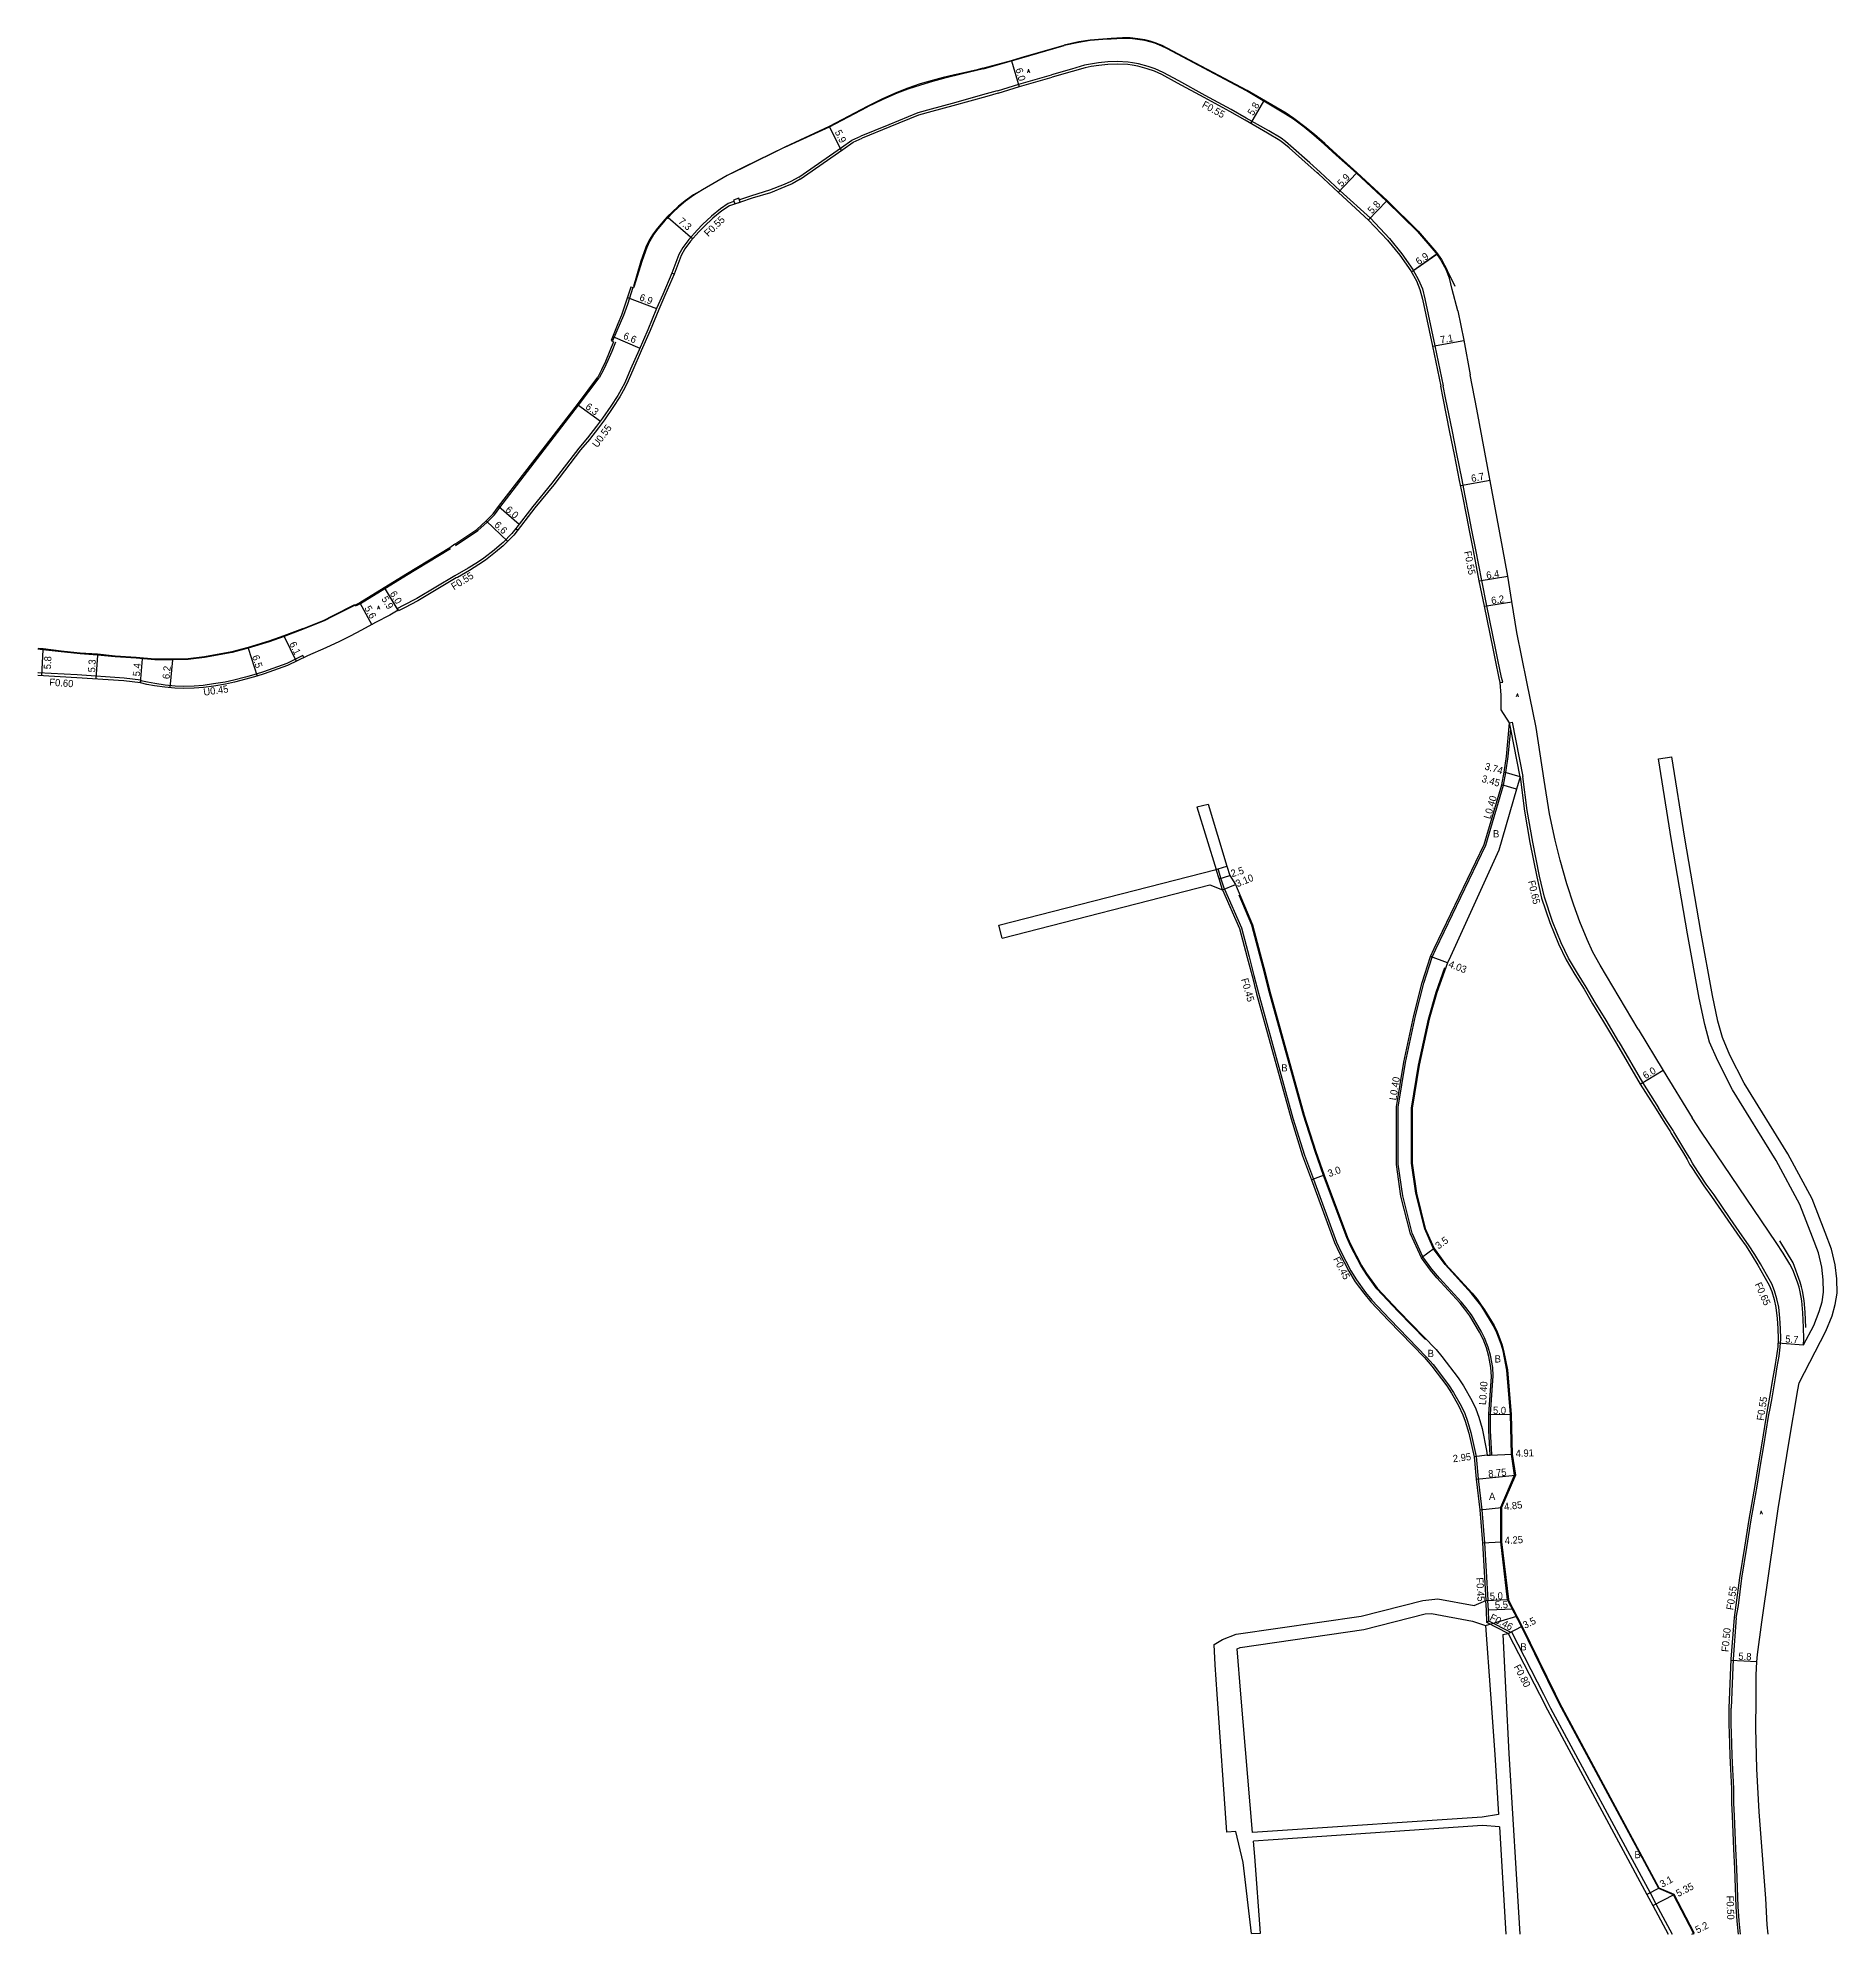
# Model space of a CAD drawing. Header units: metres. Extents: x -24000 to -21600, y -84000 to -81000.
# Drawn here: x -24000 to -23600, y -82800 to -82378.6 of the extents above; entities that cross this region are included whole.
import ezdxf

# ---------------------------------------------------------------- set-up
doc = ezdxf.new("R2010")
doc.units = ezdxf.units.M
doc.header["$LTSCALE"] = 2.5
for name, color, linetype in [('側溝・桝', 7, 'Continuous'), ('幅員', 7, 'Continuous'), ('歩道・分離帯・安全施設', 7, 'Continuous'), ('舗装', 7, 'Continuous'), ('道路', 7, 'Continuous')]:
    doc.layers.add(name, color=color, linetype=linetype)
doc.styles.get("Standard").update_dxf_attribs({"font": ''})
doc.styles.add('YOKO_DECO', font='txt.shx', dxfattribs={"bigfont": 'extfont.shx'})
doc.styles.get('Standard').set_extended_font_data('@MS PGothic')

msp = doc.modelspace()

# ---------------------------------------------------------------- texts
at = {"layer": '側溝・桝'}
for s, rotation, p in [('F0.55', 331, (-23741.33, -82393.87)), ('F0.55', 44, (-23850.96, -82422.85)), ('U0.55', 53.7451, (-23875.61, -82469.75)), ('F0.55', 281, (-23682.91, -82492.75)), ('F0.55', 32.0185, (-23907.5, -82501.33)), ('F0.60', 356, (-23997.51, -82522.52)), ('U0.45', 8, (-23963.09, -82524.77)), ('L0.40', 73.5785, (-23677.08, -82552.28)), ('F0.65', 283, (-23668.71, -82566.01)), ('F0.45', 286.0838, (-23732.5, -82587.8)), ('L0.40', 80.7042, (-23698, -82614.77)), ('F0.45', 297.5123, (-23712.05, -82649.96)), ('F0.65', 293.8268, (-23618.32, -82655.57)), ('L0.40', 86.0421, (-23678.04, -82682.45)), ('F0.55', 81, (-23616.3, -82685.98)), ('F0.45', 273.487, (-23680.23, -82720.78)), ('F0.55', 81, (-23623.07, -82728.07)), ('F0.46', 333.104, (-23677.36, -82730.15)), ('F0.50', 84.3209, (-23624.13, -82737.36)), ('F0.80', 297.2507, (-23671.9, -82740.59)), ('F0.50', 272, (-23624.59, -82791.48))]:
    msp.add_text(s, height=1.6, rotation=rotation, dxfattribs=at).set_placement(p)
at = {"layer": '幅員'}
for s, rotation, p in [('6.0', 286, (-23782.68, -82385.49)), ('5.8', 59, (-23729.8, -82395.96)), ('5.9', 296, (-23822.88, -82399.47)), ('5.9', 47, (-23710.13, -82411.77)), ('5.8', 46, (-23703.38, -82417.76)), ('7.3', 319, (-23857.72, -82419.56)), ('6.9', 35, (-23692.98, -82429.11)), ('6.9', 339, (-23866.4, -82436.82)), ('6.6', 337, (-23870.01, -82445.35)), ('7.1', 10, (-23688.08, -82446.47)), ('6.3', 324, (-23878.42, -82460.85)), ('6.7', 11, (-23681.18, -82477.28)), ('6.0', 319, (-23896.19, -82483.64)), ('6.6', 317, (-23898.68, -82486.98)), ('6.4', 9, (-23677.85, -82498.82)), ('6.0', 301.5241, (-23921.84, -82502.08)), ('5.6', 298.4577, (-23927.47, -82505.28)), ('5.9', 301.6363, (-23923.71, -82503.24)), ('6.2', 9, (-23676.75, -82504.43)), ('6.1', 295.8507, (-23944.17, -82513.22)), ('5.8', 86.8863, (-23997.13, -82518.92)), ('5.3', 86.1972, (-23987.3, -82519.63)), ('5.4', 85.2035, (-23977.33, -82520.5)), ('6.2', 84.3279, (-23970.74, -82521.12)), ('6.5', 287.5464, (-23952.4, -82516)), ('3.74', 343.8711, (-23678.46, -82541.12)), ('3.45', 343.8401, (-23679.12, -82543.88)), ('2.5', 17.1118, (-23734.5, -82565.11)), ('3.10', 22.3732, (-23733.31, -82567.36)), ('4.03', 339.2189, (-23686.52, -82585.04)), ('6.0', 31, (-23642.57, -82610.03)), ('3.0', 20.1729, (-23712.88, -82631.78)), ('3.5', 36.1292, (-23688.58, -82647.86)), ('5.7', 356, (-23611.54, -82668.5)), ('5.0', 358.8904, (-23676.5, -82684.37)), ('2.95', 7.0429, (-23685.31, -82695.14)), ('4.91', 2.1123, (-23671.43, -82693.97)), ('8.75', 5.9499, (-23677.46, -82698.51)), ('4.85', 6.6251, (-23673.93, -82705.82)), ('4.25', 3.5288, (-23673.83, -82713.34)), ('5.0', 2.0285, (-23677.17, -82725.71)), ('5.5', 2.3332, (-23676.03, -82727.65)), ('3.5', 26.3831, (-23669.37, -82732.18)), ('5.8', 357, (-23621.96, -82739.01)), ('3.1', 27.9999, (-23638.88, -82789.72)), ('5.35', 27.4069, (-23635.28, -82791.78)), ('5.2', 26.7258, (-23631.01, -82799.9))]:
    msp.add_text(s, height=1.6, rotation=rotation, dxfattribs=at).set_placement(p)
at = {"layer": '舗装', "style": 'YOKO_DECO'}
for p in [(-23780.04, -82386.28, 671.78), (-23924.55, -82505.54, 671.52), (-23671.34, -82525, 670.1), (-23617.11, -82706.66, 669.77)]:
    msp.add_text('A', height=0.75, dxfattribs=at).set_placement(p)
at = {"layer": '舗装'}
for s, p in [('B', (-23676.47, -82556.24)), ('B', (-23723.55, -82608.28)), ('B', (-23691, -82671.74)), ('B', (-23676.1, -82672.96)), ('A', (-23677.37, -82703.49)), ('B', (-23670.39, -82736.96)), ('B', (-23645.02, -82783.13))]:
    msp.add_text(s, height=1.6, dxfattribs=at).set_placement(p)

# ---------------------------------------------------------------- linework, layer by layer
at = {"layer": '側溝・桝'}
for points in [[(-23714.93, -82408.36), (-23717.17, -82406.35), (-23721.41, -82402.59), (-23722.63, -82401.57), (-23723.61, -82400.87), (-23726.31, -82399.23), (-23731.34, -82396.39), (-23734.71, -82394.46), (-23740.45, -82391.33), (-23746.35, -82388.13), (-23749.85, -82386.21), (-23751.57, -82385.44), (-23753.18, -82384.89), (-23755.29, -82384.34), (-23756.6, -82384.08), (-23757.63, -82383.92), (-23760.03, -82383.82), (-23762.14, -82383.9), (-23764.19, -82384.12), (-23765.94, -82384.36), (-23767.31, -82384.64), (-23770.22, -82385.48), (-23774.66, -82386.77)], [(-23786.68, -82390.34), (-23781.89, -82388.87), (-23774.66, -82386.77)], [(-23786.7, -82390.34), (-23789.17, -82391.01), (-23796.71, -82393.1), (-23801.37, -82394.36), (-23804.38, -82395.22), (-23810.79, -82397.84), (-23817, -82400.36)], [(-23830.82, -82409.47), (-23821.32, -82402.93), (-23819.03, -82401.28), (-23817, -82400.36)], [(-23710.47, -82412.55), (-23714.93, -82408.37)], [(-23830.82, -82409.47), (-23832.58, -82410.46), (-23834.11, -82411.17), (-23837.31, -82412.43), (-23841.37, -82413.66), (-23843.99, -82414.52), (-23844.05, -82414.54)], [(-23710.47, -82412.55), (-23703.75, -82418.64), (-23699.49, -82423.17), (-23696.78, -82426.51), (-23694.3, -82430.06), (-23693.03, -82432.33), (-23692.19, -82434.32), (-23691.62, -82436.52), (-23689.42, -82446.97), (-23687.55, -82455.87)], [(-23845.25, -82414.95), (-23846.5, -82415.37), (-23848.26, -82416.55), (-23850.27, -82418.2), (-23852.25, -82420.06), (-23853.46, -82421.25), (-23855.3, -82423.36), (-23856.63, -82425.13), (-23857.51, -82426.68), (-23859.03, -82430.83)], [(-23858.52, -82431.04), (-23859.03, -82430.83), (-23861.08, -82435.56), (-23862.43, -82438.69), (-23864.39, -82443.4), (-23866.35, -82447.9), (-23868.23, -82452.21), (-23869.54, -82455.2), (-23870.35, -82456.72), (-23871.09, -82458.06), (-23872.64, -82460.4), (-23874.5, -82463.09), (-23875.78, -82464.86), (-23877.8, -82467.47), (-23879.76, -82469.77), (-23885.71, -82477.52), (-23889.97, -82482.69), (-23893.75, -82487.6), (-23893.32, -82487.95)], [(-23680.28, -82492.37), (-23681.15, -82487.93), (-23681.76, -82484.84), (-23682.74, -82479.94), (-23683.37, -82476.81), (-23684.52, -82471.01), (-23685.51, -82466.06), (-23687.01, -82458.54), (-23687.55, -82455.87)], [(-23896.58, -82490.71), (-23894.62, -82488.74)], [(-23893.75, -82487.6), (-23894.62, -82488.74)], [(-23896.58, -82490.71), (-23896.9, -82491.01), (-23898.58, -82492.43), (-23900.82, -82494.15), (-23902.25, -82495.14), (-23904.31, -82496.43), (-23907.31, -82498.15)], [(-23675.92, -82514.18), (-23677.86, -82504.78), (-23678.99, -82499.13), (-23680.28, -82492.37)], [(-23907.31, -82498.15), (-23915.77, -82503.16), (-23918.77, -82504.73), (-23920.05, -82505.4), (-23919.87, -82505.73)], [(-23674.86, -82521.85), (-23674.33, -82521.72), (-23674.57, -82520.71), (-23675.43, -82516.75), (-23675.92, -82514.18)], [(-23940.88, -82516.27), (-23941.08, -82515.85), (-23944.66, -82517.59), (-23946.76, -82518.37), (-23949.84, -82519.47), (-23951.46, -82519.98), (-23953.86, -82520.65), (-23956.43, -82521.29), (-23958.39, -82521.76), (-23960.94, -82522.15), (-23963.27, -82522.49), (-23965.28, -82522.65), (-23967.56, -82522.69), (-23969.51, -82522.6), (-23971.71, -82522.38), (-23974.04, -82522.07), (-23975.66, -82521.78), (-23977.09, -82521.45)], [(-23977.06, -82521.3), (-23977.08, -82521.29), (-23980.84, -82520.83), (-23991.29, -82520.13), (-23999.96, -82519.66), (-24000, -82519.66)], [(-23977.19, -82521.91), (-23977.06, -82521.3)], [(-23670.43, -82542.8), (-23672.5, -82532.16), (-23672.78, -82530.77), (-23672.19, -82530.66), (-23669.85, -82542.68)], [(-23676.72, -82693.5), (-23677.01, -82688.04), (-23677.01, -82684.46), (-23676.41, -82675.91), (-23676.53, -82674.05), (-23677.07, -82671.33), (-23677.57, -82669.58), (-23678.37, -82667.5), (-23679.1, -82666.02), (-23681.29, -82662.4), (-23682.53, -82660.72), (-23683.48, -82659.57), (-23688.39, -82654.19), (-23690.05, -82652.2), (-23692.06, -82649.46), (-23694.47, -82644.21), (-23696.54, -82635.91), (-23697.57, -82628.89), (-23697.57, -82616.19), (-23695.95, -82606.3), (-23693.72, -82595.94), (-23691.87, -82588.63), (-23690.02, -82582.87), (-23689.17, -82581.1), (-23678.08, -82558), (-23674.15, -82544.66), (-23673.63, -82541.83), (-23673.09, -82538.3), (-23672.5, -82532.16)], [(-23648.48, -82601.72), (-23651.35, -82596.89), (-23653.77, -82592.94), (-23655.73, -82589.56), (-23657.71, -82586.4), (-23659.66, -82583.12), (-23661.33, -82579.65), (-23663.24, -82574.91), (-23665.06, -82569.56), (-23666.12, -82564.87), (-23667.63, -82557.31), (-23668.85, -82550.27), (-23669.85, -82542.68)], [(-23738.04, -82563.37), (-23737.61, -82563.24)], [(-23736.63, -82567.91), (-23737.39, -82565.46), (-23738.04, -82563.37)], [(-23736.21, -82567.76), (-23736.96, -82565.33), (-23737.61, -82563.24)], [(-23736.21, -82567.76), (-23732.42, -82576.36), (-23730.72, -82582.81), (-23729.63, -82586.93), (-23728.62, -82590.89), (-23720.96, -82618.66), (-23718.37, -82626.86), (-23716.4, -82632.22), (-23711.27, -82646.18), (-23710.32, -82648.3), (-23708.07, -82652.61), (-23706.83, -82654.62), (-23704.8, -82657.41), (-23703.39, -82659.07), (-23699.39, -82663.33), (-23691.23, -82671.74), (-23689.78, -82673.44), (-23686.37, -82677.89), (-23685.24, -82679.62), (-23683.59, -82682.56), (-23682.77, -82684.33), (-23682.15, -82685.98), (-23681.42, -82688.54), (-23680.25, -82693.84), (-23679.77, -82698.85), (-23678.96, -82705.68), (-23678.37, -82713.02), (-23677.62, -82725.81)], [(-23648.48, -82601.72), (-23643.22, -82610.75), (-23639.67, -82616.35)], [(-23622.38, -82729.73), (-23621.93, -82727), (-23621.13, -82720.89), (-23620.03, -82714.08), (-23619.05, -82707.91), (-23618.48, -82704.62), (-23617.73, -82700.43), (-23616.98, -82695.81), (-23616.25, -82691.46), (-23615.2, -82684.99), (-23614.79, -82682.82), (-23614.42, -82680.78), (-23613.7, -82676.38), (-23613.29, -82673.91), (-23612.88, -82671.53), (-23612.63, -82669.52), (-23612.51, -82667.72), (-23612.57, -82665.39), (-23612.71, -82663.13), (-23612.95, -82660.64), (-23613.36, -82658.83), (-23613.9, -82657), (-23614.52, -82655.51), (-23615.66, -82653.37), (-23617.02, -82651.01), (-23618.27, -82648.94), (-23619.68, -82646.78), (-23621.07, -82644.84), (-23623.73, -82640.99), (-23627.34, -82635.69), (-23629.06, -82633.35), (-23631.88, -82629.03), (-23632.13, -82628.66), (-23632.74, -82627.55), (-23633.58, -82626.13), (-23636.28, -82621.71), (-23636.45, -82621.37), (-23637.75, -82619.37), (-23639.67, -82616.35)], [(-23677.12, -82693.52), (-23676.72, -82693.5)], [(-23673.12, -82733.16), (-23677.88, -82730.74), (-23677.94, -82727.98), (-23678.07, -82725.84)], [(-23677.44, -82730.45), (-23677.49, -82727.96), (-23677.61, -82725.93), (-23677.62, -82725.81)], [(-23672.61, -82732.9), (-23677.44, -82730.45), (-23677.88, -82730.74)], [(-23673.12, -82733.16), (-23672.4, -82732.8)], [(-23672.4, -82732.8), (-23665.25, -82746.69)], [(-23622.38, -82729.73), (-23623.1, -82738.91), (-23623.56, -82749.79)], [(-23665.25, -82746.69), (-23663.66, -82749.78), (-23641.57, -82790.86), (-23640.26, -82793.27), (-23636.64, -82800)], [(-23621.44, -82800), (-23621.73, -82797.07), (-23621.95, -82793.9), (-23622.28, -82785.43), (-23622.47, -82781.08), (-23622.8, -82773.69), (-23622.92, -82770.88), (-23622.94, -82768.86), (-23622.97, -82767.68), (-23623.1, -82764.77), (-23623.15, -82763.43), (-23623.28, -82760.3), (-23623.43, -82755.23), (-23623.55, -82753.47), (-23623.56, -82749.79)]]:
    msp.add_lwpolyline(points, dxfattribs=at)
msp.add_lwpolyline([(-23844.19, -82414.18), (-23845.37, -82414.63), (-23845.06, -82415.46), (-23843.86, -82415.05)], close=True, dxfattribs=at)
at = {"layer": '幅員'}
for points in [[(-23783.53, -82383.67), (-23781.86, -82389.43)], [(-23730.35, -82397.57), (-23727.42, -82392.62)], [(-23824, -82398.31), (-23821.38, -82403.6)], [(-23710.89, -82412.91), (-23706.85, -82408.6)], [(-23704.16, -82419.01), (-23700.15, -82414.82)], [(-23859.9, -82418.44), (-23854.42, -82423.19)], [(-23694.54, -82430.49), (-23688.99, -82426.59)], [(-23694.54, -82430.49), (-23689.08, -82426.65)], [(-23868.9, -82436.22), (-23862.43, -82438.69)], [(-23872.21, -82444.91), (-23866.19, -82447.53)], [(-23689.96, -82447.07), (-23682.98, -82445.79)], [(-23880.04, -82460), (-23874.94, -82463.71)], [(-23683.68, -82478.05), (-23677.14, -82476.82)], [(-23897.54, -82482.72), (-23893.02, -82486.66)], [(-23900.33, -82485.92), (-23895.55, -82490.45)], [(-23679.53, -82499.24), (-23673.21, -82498.2)], [(-23678.4, -82504.89), (-23672.28, -82503.89)], [(-23670.43, -82542.8), (-23674.03, -82541.76)], [(-23671.23, -82545.52), (-23674.54, -82544.56)], [(-23737.39, -82565.46), (-23735, -82564.72)], [(-23736.63, -82567.91), (-23733.76, -82566.73)], [(-23686.63, -82584.15), (-23690.4, -82582.72)], [(-23643.77, -82611.09), (-23638.65, -82607.96)], [(-23714.01, -82631.34), (-23716.82, -82632.37)], [(-23689.58, -82647.6), (-23692.4, -82649.66)], [(-23613.13, -82668.61), (-23607.45, -82669.03)], [(-23677.41, -82684.45), (-23672.41, -82684.55)], [(-23677.76, -82693.55), (-23680.69, -82693.91)], [(-23677.12, -82693.52), (-23672.22, -82693.34)], [(-23680.21, -82698.9), (-23671.51, -82697.99)], [(-23679.41, -82705.72), (-23674.59, -82705.16)], [(-23678.82, -82713.05), (-23674.57, -82712.79)], [(-23678.07, -82725.84), (-23673.07, -82725.66)], [(-23677.49, -82727.96), (-23671.99, -82727.74)], [(-23673.12, -82733.16), (-23669.99, -82731.6)], [(-23623.62, -82739.15), (-23617.84, -82739.44)], [(-23639.54, -82789.79), (-23642.27, -82791.24)], [(-23640.97, -82793.65), (-23636.22, -82791.18)], [(-23632.24, -82800), (-23631.77, -82799.76)]]:
    msp.add_lwpolyline(points, dxfattribs=at)
at = {"layer": '幅員', "flags": 128}
for points in [[(-23919.8, -82505.88), (-23922.95, -82500.74)], [(-23919.87, -82505.73), (-23922.95, -82500.74)], [(-23928.41, -82504.08), (-23925.76, -82508.97)], [(-23953.24, -82514.18), (-23951.27, -82520.41)], [(-23945.24, -82511.58), (-23942.57, -82517.1)], [(-23998.88, -82514.55), (-23999.2, -82520.32)], [(-23986.78, -82515.71), (-23987.14, -82521.03)], [(-23977.19, -82521.91), (-23976.74, -82516.54)], [(-23970.06, -82516.78), (-23970.67, -82522.96)]]:
    msp.add_lwpolyline(points, dxfattribs=at)
at = {"layer": '歩道・分離帯・安全施設'}
for points in [[(-23711.22, -82404.49), (-23713.9, -82402.02), (-23716.18, -82400.01), (-23718.3, -82398.3), (-23720.73, -82396.48), (-23722.46, -82395.29), (-23731.16, -82390.21), (-23748.9, -82380.8), (-23750.05, -82380.21), (-23751.6, -82379.62), (-23752.74, -82379.28), (-23753.87, -82379.01), (-23755.47, -82378.73), (-23757.14, -82378.57), (-23758.86, -82378.56), (-23761.37, -82378.67), (-23763.25, -82378.82), (-23766.01, -82379.07), (-23768.53, -82379.46), (-23771.84, -82380.18)], [(-23789.89, -82385.28), (-23783.57, -82383.54), (-23781.39, -82382.92), (-23771.85, -82380.18)], [(-23789.89, -82385.28), (-23791.17, -82385.64), (-23794.44, -82386.41), (-23796.22, -82386.79), (-23798.73, -82387.33), (-23801.14, -82388.01), (-23803.83, -82388.77), (-23806.6, -82389.72), (-23809, -82390.7), (-23812.19, -82392.09), (-23815.64, -82393.77)], [(-23815.64, -82393.77), (-23824.04, -82398.24), (-23833.91, -82402.81)], [(-23833.91, -82402.81), (-23843.2, -82407.39), (-23846.72, -82409.11), (-23852.26, -82412.3), (-23854.21, -82413.41), (-23856.12, -82414.73), (-23857.59, -82415.96), (-23858.96, -82417.25), (-23860, -82418.28), (-23860.69, -82419), (-23861.46, -82419.87), (-23862.27, -82420.83), (-23863.22, -82422.12), (-23864.08, -82423.53), (-23864.83, -82425.07), (-23865.94, -82428.16), (-23867.56, -82433.81)], [(-23706.72, -82408.48), (-23711.22, -82404.49)], [(-23706.72, -82408.48), (-23700, -82414.71), (-23693.12, -82421.47), (-23689.03, -82426.23), (-23687.95, -82427.84), (-23686.68, -82430.18)], [(-23684.87, -82433.8), (-23686.68, -82430.18)], [(-23867.72, -82434.06), (-23868.92, -82437.81), (-23869.8, -82440.26), (-23872.23, -82445.87)], [(-23871.6, -82446.17), (-23872.43, -82448.27), (-23873.3, -82450.25), (-23874.19, -82452.16), (-23875.2, -82454.11)], [(-23907.14, -82491.37), (-23902.22, -82488.04), (-23900.11, -82486.16), (-23898.51, -82484.57), (-23897.3, -82482.94), (-23879.78, -82460.2), (-23875.2, -82454.11)], [(-23908.26, -82492.09), (-23918.05, -82498.02), (-23928.29, -82504.3), (-23929.43, -82504.88)], [(-23929.58, -82504.53), (-23934.55, -82507.05), (-23936.44, -82508.03), (-23940.86, -82509.79), (-23941.11, -82509.88)], [(-23941.15, -82509.87), (-23945.3, -82511.43), (-23948.67, -82512.6), (-23953.28, -82514.03), (-23956.86, -82514.98), (-23962.95, -82516.11), (-23966.59, -82516.54), (-23970.06, -82516.63), (-23973.99, -82516.61), (-23978.16, -82516.26), (-23982.82, -82515.95), (-23986.77, -82515.55), (-23990.59, -82515.29), (-23994.81, -82514.83), (-23998.84, -82514.34)], [(-23998.84, -82514.34), (-23998.98, -82514.33), (-23999.98, -82514.23)], [(-23691.49, -82667.88), (-23697.59, -82661.6), (-23702.31, -82656.56), (-23704.55, -82653.51), (-23705.87, -82651.43), (-23708.09, -82647.16), (-23708.98, -82645.2), (-23714.15, -82631.39), (-23715.99, -82626.08), (-23718.64, -82618.02), (-23726.3, -82590.28), (-23727.3, -82586.32), (-23728.4, -82582.2), (-23730.1, -82575.75), (-23732.95, -82569.11)], [(-23662.78, -82746.69), (-23670.12, -82731.67), (-23673.22, -82725.71), (-23674.72, -82712.8), (-23674.74, -82705.13), (-23671.67, -82697.97), (-23672.37, -82693.35), (-23672.56, -82684.55), (-23673.4, -82674.64), (-23674.25, -82670.36), (-23674.68, -82668.88), (-23675.64, -82666.38), (-23676.37, -82664.83), (-23678.52, -82661.28), (-23679.21, -82660.25), (-23680.04, -82659.13), (-23681.28, -82657.61), (-23687.12, -82651.2), (-23689.71, -82647.67), (-23691.67, -82643.25), (-23693.64, -82635.34), (-23694.62, -82628.67), (-23694.62, -82616.43), (-23693.05, -82606.84), (-23690.85, -82596.62), (-23689.1, -82590.66), (-23687.16, -82585.19)], [(-23606.92, -82665.17), (-23607.11, -82661.8), (-23607.32, -82659.16), (-23607.69, -82657.05), (-23607.91, -82656.11), (-23608.21, -82655.07), (-23609.73, -82650.83), (-23612.7, -82645.95)], [(-23631.98, -82800), (-23631.93, -82799.78), (-23636.33, -82791.3), (-23639.64, -82789.9), (-23661.79, -82748.72), (-23662.78, -82746.69)]]:
    msp.add_lwpolyline(points, dxfattribs=at)
at = {"layer": '舗装'}
for points in [[(-23738.04, -82563.37), (-23737.61, -82563.24), (-23735.64, -82562.62)], [(-23736.63, -82567.91), (-23737.39, -82565.46), (-23738.04, -82563.37)], [(-23677.76, -82693.55), (-23680.69, -82693.91)], [(-23678.12, -82731.41), (-23671.15, -82729.35)]]:
    msp.add_lwpolyline(points, dxfattribs=at)
at = {"layer": '道路'}
for points in [[(-23711.34, -82404.63), (-23714.01, -82402.14), (-23716.29, -82400.16), (-23718.43, -82398.42), (-23720.86, -82396.65), (-23722.61, -82395.47), (-23731.25, -82390.34), (-23748.98, -82380.93), (-23750.1, -82380.37), (-23751.65, -82379.75), (-23752.77, -82379.4), (-23753.91, -82379.14), (-23755.49, -82378.88), (-23757.13, -82378.69), (-23758.86, -82378.67), (-23761.35, -82378.8), (-23763.23, -82378.94), (-23766.01, -82379.13), (-23768.54, -82379.56), (-23771.83, -82380.24)], [(-23789.79, -82385.4), (-23783.53, -82383.67), (-23771.83, -82380.24)], [(-23789.79, -82385.4), (-23794.45, -82386.56), (-23798.66, -82387.59), (-23801.11, -82388.21), (-23803.79, -82389.05), (-23806.56, -82389.95), (-23808.98, -82390.85), (-23812.14, -82392.26), (-23815.57, -82393.9)], [(-23786.51, -82390.86), (-23781.73, -82389.39), (-23774.51, -82387.3)], [(-23715.3, -82408.77), (-23715.55, -82408.54), (-23717.54, -82406.76), (-23721.77, -82403.01), (-23722.97, -82402), (-23723.91, -82401.33), (-23726.59, -82399.7), (-23731.61, -82396.86), (-23734.97, -82394.94), (-23740.71, -82391.81), (-23746.62, -82388.61), (-23750.09, -82386.7), (-23751.77, -82385.95), (-23753.34, -82385.41), (-23755.41, -82384.87), (-23756.69, -82384.62), (-23757.68, -82384.47), (-23760.03, -82384.37), (-23762.1, -82384.45), (-23764.12, -82384.66), (-23765.85, -82384.9), (-23767.18, -82385.17), (-23770.07, -82386), (-23774.51, -82387.3)], [(-23786.51, -82390.86), (-23789.02, -82391.54), (-23796.57, -82393.63), (-23801.22, -82394.89), (-23804.2, -82395.74), (-23810.59, -82398.35), (-23816.77, -82400.86)], [(-23833.9, -82402.82), (-23824, -82398.31), (-23815.57, -82393.9)], [(-23833.9, -82402.82), (-23843.17, -82407.43), (-23846.72, -82409.13), (-23852.24, -82412.35), (-23854.15, -82413.54), (-23856.03, -82414.86), (-23857.48, -82416.08), (-23858.88, -82417.4), (-23859.9, -82418.44), (-23860.54, -82419.09), (-23861.34, -82419.99), (-23862.16, -82420.99), (-23863.12, -82422.22), (-23863.94, -82423.63), (-23864.65, -82425.14), (-23865.73, -82428.22), (-23867.45, -82433.74), (-23867.58, -82434.11), (-23868.14, -82433.92), (-23870.23, -82440.2), (-23871.05, -82442.1), (-23872.58, -82445.81), (-23872.02, -82446.11), (-23873.79, -82450.5), (-23874.69, -82452.32), (-23875.5, -82453.97)], [(-23830.54, -82409.94), (-23821, -82403.37), (-23818.76, -82401.76), (-23816.77, -82400.86)], [(-23706.84, -82408.61), (-23711.34, -82404.63)], [(-23710.86, -82412.93), (-23715.3, -82408.77)], [(-23706.84, -82408.61), (-23700.13, -82414.84), (-23693.25, -82421.59), (-23689.18, -82426.34), (-23688.11, -82427.93), (-23686.85, -82430.25)], [(-23830.54, -82409.94), (-23832.33, -82410.95), (-23833.9, -82411.67), (-23837.13, -82412.95), (-23841.2, -82414.19), (-23843.82, -82415.04), (-23846.26, -82415.86), (-23847.94, -82416.99), (-23849.91, -82418.61), (-23851.87, -82420.46), (-23853.06, -82421.62), (-23854.88, -82423.72), (-23856.17, -82425.43), (-23857, -82426.9), (-23858.52, -82431.04), (-23860.58, -82435.77), (-23861.93, -82438.9), (-23863.89, -82443.62), (-23865.84, -82448.12), (-23867.72, -82452.43), (-23869.05, -82455.44), (-23869.87, -82456.98), (-23870.62, -82458.35), (-23872.18, -82460.71), (-23874.05, -82463.41), (-23875.34, -82465.19), (-23877.37, -82467.82), (-23879.34, -82470.11), (-23885.29, -82477.86), (-23889.52, -82483.01), (-23894.2, -82489.1)], [(-23710.86, -82412.93), (-23704.14, -82419.03), (-23699.9, -82423.53), (-23697.22, -82426.84), (-23694.76, -82430.35), (-23693.52, -82432.57), (-23692.72, -82434.5), (-23692.16, -82436.64), (-23689.96, -82447.08), (-23688.09, -82455.99)], [(-23684.33, -82439.23), (-23685.55, -82434.48), (-23686.14, -82431.94), (-23686.85, -82430.25)], [(-23684.33, -82439.23), (-23682.99, -82445.76), (-23681.58, -82453.41)], [(-23907.33, -82491.1), (-23902.42, -82487.78), (-23900.33, -82485.92), (-23898.76, -82484.36), (-23897.56, -82482.74), (-23880.04, -82460), (-23875.5, -82453.97)], [(-23674.35, -82491.72), (-23680.1, -82461.05), (-23681.58, -82453.41)], [(-23680.82, -82492.47), (-23681.69, -82488.04), (-23682.29, -82484.95), (-23683.28, -82480.05), (-23683.9, -82476.92), (-23685.05, -82471.11), (-23686.05, -82466.17), (-23687.55, -82458.65), (-23688.09, -82455.99)], [(-23896.19, -82491.1), (-23894.2, -82489.1)], [(-23908.39, -82491.87), (-23918.18, -82497.81), (-23928.41, -82504.08), (-23934.49, -82507.17), (-23936.39, -82508.15), (-23940.81, -82509.91), (-23945.24, -82511.58), (-23948.62, -82512.75), (-23953.24, -82514.18), (-23956.83, -82515.13), (-23962.93, -82516.27), (-23966.58, -82516.69), (-23970.06, -82516.78), (-23974, -82516.77), (-23978.17, -82516.42), (-23982.83, -82516.1), (-23986.78, -82515.71), (-23990.61, -82515.45), (-23994.83, -82514.98), (-23998.88, -82514.55)], [(-23907.33, -82491.1), (-23908.39, -82491.87)], [(-23896.19, -82491.1), (-23896.54, -82491.42), (-23898.23, -82492.85), (-23900.5, -82494.6), (-23901.94, -82495.6), (-23904.03, -82496.9), (-23906.73, -82498.45), (-23906.99, -82498.59)], [(-23676.46, -82514.29), (-23678.4, -82504.89), (-23679.53, -82499.24), (-23680.82, -82492.47)], [(-23671.17, -82510.73), (-23672.29, -82503.82), (-23673.21, -82498.18), (-23674.35, -82491.72)], [(-23906.99, -82498.59), (-23915.5, -82503.64), (-23918.52, -82505.22), (-23919.8, -82505.88), (-23919.87, -82505.73), (-23921.76, -82506.86), (-23924.93, -82508.52), (-23928.02, -82510.19), (-23930.55, -82511.51), (-23932.91, -82512.7), (-23935.96, -82514.14), (-23940.06, -82515.88), (-23944.48, -82518.02), (-23946.6, -82518.81), (-23949.69, -82519.91), (-23951.33, -82520.43), (-23953.74, -82521.11), (-23956.32, -82521.75), (-23958.3, -82522.22), (-23960.87, -82522.61), (-23963.22, -82522.96), (-23965.26, -82523.11), (-23967.57, -82523.16), (-23969.54, -82523.07), (-23971.77, -82522.85), (-23974.11, -82522.53), (-23975.76, -82522.24), (-23977.19, -82521.91), (-23980.9, -82521.45), (-23991.33, -82520.75), (-24000, -82520.28)], [(-23998.88, -82514.55), (-23999, -82514.54), (-24000, -82514.44)], [(-23674.65, -82527.93), (-23674.68, -82524.65), (-23674.86, -82521.85), (-23675.11, -82520.83), (-23675.96, -82516.86), (-23676.46, -82514.29)], [(-23644.21, -82598.86), (-23652.66, -82584.64), (-23654.25, -82581.74), (-23655.57, -82578.95), (-23657.18, -82575.03), (-23658.49, -82571.3), (-23660.08, -82566.54), (-23661.52, -82561.33), (-23662.69, -82556.84), (-23663.89, -82551.02), (-23665.1, -82543.51), (-23666.9, -82531.85), (-23668.93, -82521.66), (-23671.17, -82510.73)], [(-23677.12, -82693.52), (-23677.41, -82688.05), (-23677.41, -82684.45), (-23676.83, -82676.06), (-23676.93, -82674.1), (-23677.43, -82671.6), (-23677.96, -82669.7), (-23678.69, -82667.77), (-23679.46, -82666.2), (-23681.63, -82662.62), (-23682.72, -82661.14), (-23683.81, -82659.8), (-23688.98, -82654.14), (-23690.38, -82652.43), (-23692.4, -82649.66), (-23694.85, -82644.34), (-23696.94, -82635.99), (-23697.97, -82628.92), (-23697.97, -82616.16), (-23696.34, -82606.22), (-23694.11, -82595.85), (-23692.25, -82588.52), (-23690.4, -82582.72), (-23689.54, -82580.93), (-23678.46, -82557.85), (-23674.54, -82544.56), (-23674.03, -82541.76), (-23673.48, -82538.25), (-23672.78, -82530.77)], [(-23672.78, -82530.77), (-23674.65, -82527.93)], [(-23639.66, -82538.81), (-23636.7, -82538.34)], [(-23607.45, -82669.04), (-23605.18, -82664.71), (-23603.94, -82661.62), (-23603.32, -82659.45), (-23602.98, -82657.35), (-23603.04, -82654.58), (-23603.37, -82651.74), (-23604.09, -82648.62), (-23605.41, -82645.1), (-23608.27, -82637.85), (-23613.51, -82628.06), (-23623.24, -82612.34), (-23626.52, -82605.91), (-23628.31, -82601.73), (-23629.39, -82597.84), (-23630.63, -82591.95), (-23633.2, -82577.69), (-23636.82, -82556.92), (-23639.66, -82538.81)], [(-23608.4, -82677.45), (-23602.46, -82666), (-23601.09, -82662.59), (-23600.38, -82660.1), (-23599.98, -82657.55), (-23600.05, -82654.38), (-23600.41, -82651.23), (-23601.21, -82647.75), (-23602.6, -82644.03), (-23605.54, -82636.59), (-23610.92, -82626.55), (-23620.62, -82610.86), (-23623.8, -82604.64), (-23625.47, -82600.74), (-23626.47, -82597.13), (-23627.69, -82591.38), (-23630.24, -82577.18), (-23633.86, -82556.43), (-23636.7, -82538.34)], [(-23670.43, -82542.8), (-23671.23, -82545.52), (-23675.17, -82559.06), (-23685.92, -82582.7), (-23686.63, -82584.15), (-23688.96, -82590.71), (-23690.7, -82596.66), (-23692.9, -82606.87), (-23694.47, -82616.44), (-23694.47, -82628.66), (-23693.5, -82635.31), (-23691.53, -82643.2), (-23689.58, -82647.6), (-23687.01, -82651.1), (-23681.14, -82657.53), (-23680.03, -82658.88), (-23679.08, -82660.18), (-23678.36, -82661.25), (-23676.24, -82664.75), (-23675.57, -82666.13), (-23674.51, -82668.92), (-23674.11, -82670.32), (-23673.25, -82674.62), (-23672.41, -82684.55), (-23672.22, -82693.34), (-23671.51, -82697.99), (-23674.59, -82705.16)], [(-23670.43, -82542.8), (-23669.49, -82550.39), (-23668.28, -82557.37), (-23666.76, -82565.01), (-23665.68, -82569.74), (-23663.85, -82575.15), (-23661.91, -82579.94), (-23660.23, -82583.44), (-23658.26, -82586.74), (-23656.24, -82589.97), (-23654.33, -82593.27), (-23651.89, -82597.26), (-23649.04, -82602.05)], [(-23742.31, -82549.49), (-23739.8, -82548.85)], [(-23742.31, -82549.49), (-23738.04, -82563.37)], [(-23739.8, -82548.85), (-23735.64, -82562.62)], [(-23786.36, -82575.74), (-23738.04, -82563.37)], [(-23735.64, -82562.62), (-23735, -82564.72), (-23733.76, -82566.73), (-23729.96, -82575.71), (-23728.25, -82582.16), (-23727.16, -82586.29), (-23726.16, -82590.24), (-23718.5, -82617.98), (-23715.85, -82626.04), (-23714.01, -82631.34), (-23708.82, -82645.2), (-23708.05, -82646.92), (-23705.71, -82651.41), (-23704.6, -82653.18), (-23702.2, -82656.47), (-23697.48, -82661.49), (-23689.15, -82670.08), (-23687.84, -82671.63), (-23684.22, -82676.34), (-23683.05, -82678.11), (-23681.22, -82681.38), (-23680.33, -82683.29), (-23679.66, -82685.08), (-23678.92, -82687.64), (-23677.9, -82692.52), (-23677.76, -82693.55)], [(-23785.62, -82578.64), (-23739.42, -82566.82), (-23736.63, -82567.91)], [(-23736.63, -82567.91), (-23732.86, -82576.47), (-23731.15, -82582.93), (-23730.06, -82587.04), (-23729.06, -82591), (-23721.39, -82618.78), (-23718.8, -82627), (-23716.82, -82632.37), (-23711.72, -82646.27), (-23710.64, -82648.65), (-23708.55, -82652.66), (-23707.1, -82655.02), (-23705.23, -82657.57), (-23703.63, -82659.47), (-23699.72, -82663.64), (-23691.74, -82671.87), (-23690.08, -82673.79), (-23686.73, -82678.17), (-23685.69, -82679.74), (-23684.12, -82682.55), (-23683.16, -82684.57), (-23682.64, -82685.97), (-23681.86, -82688.64), (-23680.69, -82693.91), (-23680.21, -82698.9), (-23679.41, -82705.72), (-23678.82, -82713.05), (-23678.07, -82725.84)], [(-23785.62, -82578.64), (-23786.36, -82575.74)], [(-23649.04, -82602.05), (-23643.77, -82611.09), (-23640.22, -82616.69)], [(-23644.21, -82598.86), (-23638.61, -82608.03), (-23632.18, -82618.56)], [(-23640.22, -82616.69), (-23638.3, -82619.73), (-23637.02, -82621.69), (-23636.84, -82622.03), (-23634.14, -82626.47), (-23633.31, -82627.87), (-23632.68, -82629), (-23632.43, -82629.39), (-23629.59, -82633.72), (-23627.89, -82636.05), (-23624.26, -82641.36), (-23621.61, -82645.21), (-23620.22, -82647.14), (-23618.83, -82649.28), (-23617.58, -82651.34), (-23616.23, -82653.68), (-23615.11, -82655.79), (-23614.51, -82657.21), (-23613.99, -82658.99), (-23613.59, -82660.76), (-23613.27, -82663.19), (-23613.13, -82665.41), (-23613.07, -82667.71), (-23613.18, -82669.47), (-23613.43, -82671.45), (-23613.85, -82673.82), (-23614.26, -82676.29), (-23614.97, -82680.68), (-23615.34, -82682.72), (-23615.75, -82684.9), (-23616.8, -82691.37), (-23617.53, -82695.72), (-23618.28, -82700.33), (-23619.03, -82704.52), (-23619.6, -82707.82), (-23620.58, -82713.99), (-23621.68, -82720.81), (-23622.48, -82726.93), (-23622.89, -82729.65)], [(-23607.45, -82669.04), (-23607.35, -82667.67), (-23607.44, -82665.17), (-23607.59, -82661.9), (-23607.85, -82659.27), (-23608.19, -82657.24), (-23608.4, -82656.22), (-23608.76, -82655.1), (-23609.85, -82652.33), (-23610.45, -82651.13), (-23612, -82648.64), (-23613.55, -82646.27), (-23630.14, -82621.76), (-23632.18, -82618.56)], [(-23616.73, -82730.69), (-23615.06, -82719.37), (-23613.04, -82705.46), (-23610.67, -82690.9), (-23608.7, -82679), (-23608.4, -82677.45)], [(-23677.76, -82693.55), (-23677.12, -82693.52)], [(-23674.59, -82705.16), (-23674.57, -82712.79), (-23673.07, -82725.66)], [(-23737.8, -82746.69), (-23738.25, -82740.13), (-23738.48, -82735.66), (-23736.64, -82734.55), (-23733.62, -82733.37), (-23705.77, -82729.36), (-23692.1, -82725.89), (-23688.78, -82725.5)], [(-23732.52, -82746.69), (-23733.37, -82736.61), (-23732.7, -82736.27), (-23705.19, -82732.31), (-23691.55, -82728.85), (-23690.15, -82728.77)], [(-23690.15, -82728.77), (-23681.01, -82730.45), (-23678.12, -82731.41)], [(-23688.78, -82725.5), (-23680.69, -82726.99), (-23678.07, -82725.84)], [(-23662.61, -82746.69), (-23669.99, -82731.6), (-23671.99, -82727.74), (-23673.07, -82725.66)], [(-23678.12, -82731.41), (-23677.02, -82746.69)], [(-23674.28, -82733.43), (-23673.12, -82733.16)], [(-23674.28, -82733.43), (-23673.62, -82746.69)], [(-23673.12, -82733.16), (-23666.15, -82746.69)], [(-23622.89, -82729.65), (-23623.61, -82738.88), (-23624.07, -82749.77)], [(-23617.99, -82747.98), (-23617.98, -82742.41), (-23617.84, -82739.46), (-23617.67, -82737.84), (-23616.73, -82730.69)], [(-23730.21, -82799.87), (-23732.06, -82784.12), (-23733.67, -82777.2), (-23735.68, -82777.36), (-23737.8, -82746.69)], [(-23729.92, -82777.45), (-23732.52, -82746.69)], [(-23677.02, -82746.69), (-23676.06, -82760.06), (-23675.24, -82773.45)], [(-23673.62, -82746.69), (-23672.97, -82759.85), (-23670.48, -82800)], [(-23666.15, -82746.69), (-23664.37, -82750.15), (-23642.27, -82791.24), (-23640.97, -82793.65), (-23637.54, -82800)], [(-23631.82, -82800), (-23631.77, -82799.76), (-23636.22, -82791.18), (-23639.54, -82789.79), (-23661.65, -82748.65), (-23662.61, -82746.69)], [(-23624.07, -82749.77), (-23624.06, -82753.49), (-23623.94, -82755.26), (-23623.79, -82760.31), (-23623.66, -82763.45), (-23623.62, -82764.79), (-23623.48, -82767.7), (-23623.45, -82768.87), (-23623.43, -82770.89), (-23623.31, -82773.71), (-23622.98, -82781.1), (-23622.79, -82785.46), (-23622.46, -82793.93), (-23622.24, -82797.12), (-23621.95, -82800)], [(-23615.31, -82800), (-23615.51, -82797.92), (-23615.8, -82792.08), (-23617.32, -82772.81), (-23617.79, -82763.26), (-23618.05, -82754.17), (-23617.99, -82747.98)], [(-23675.24, -82773.45), (-23678.88, -82774.03), (-23725.54, -82777.16), (-23729.92, -82777.45)], [(-23675.07, -82776.13), (-23678.81, -82775.9), (-23725.39, -82779.03), (-23729.76, -82779.32)], [(-23728.16, -82799.77), (-23729.47, -82782.77), (-23729.76, -82779.32)], [(-23675.07, -82776.13), (-23673.59, -82800)], [(-23730.21, -82799.87), (-23728.16, -82799.77)]]:
    msp.add_lwpolyline(points, dxfattribs=at)

msp.set_redraw_order([(e.dxf.handle, doc.entitydb.next_handle()) for e in msp.query("TEXT MTEXT ATTDEF DIMENSION ARC_DIMENSION")])  # texts and dimensions are drawn at this point

doc.saveas('drawing.dxf')
